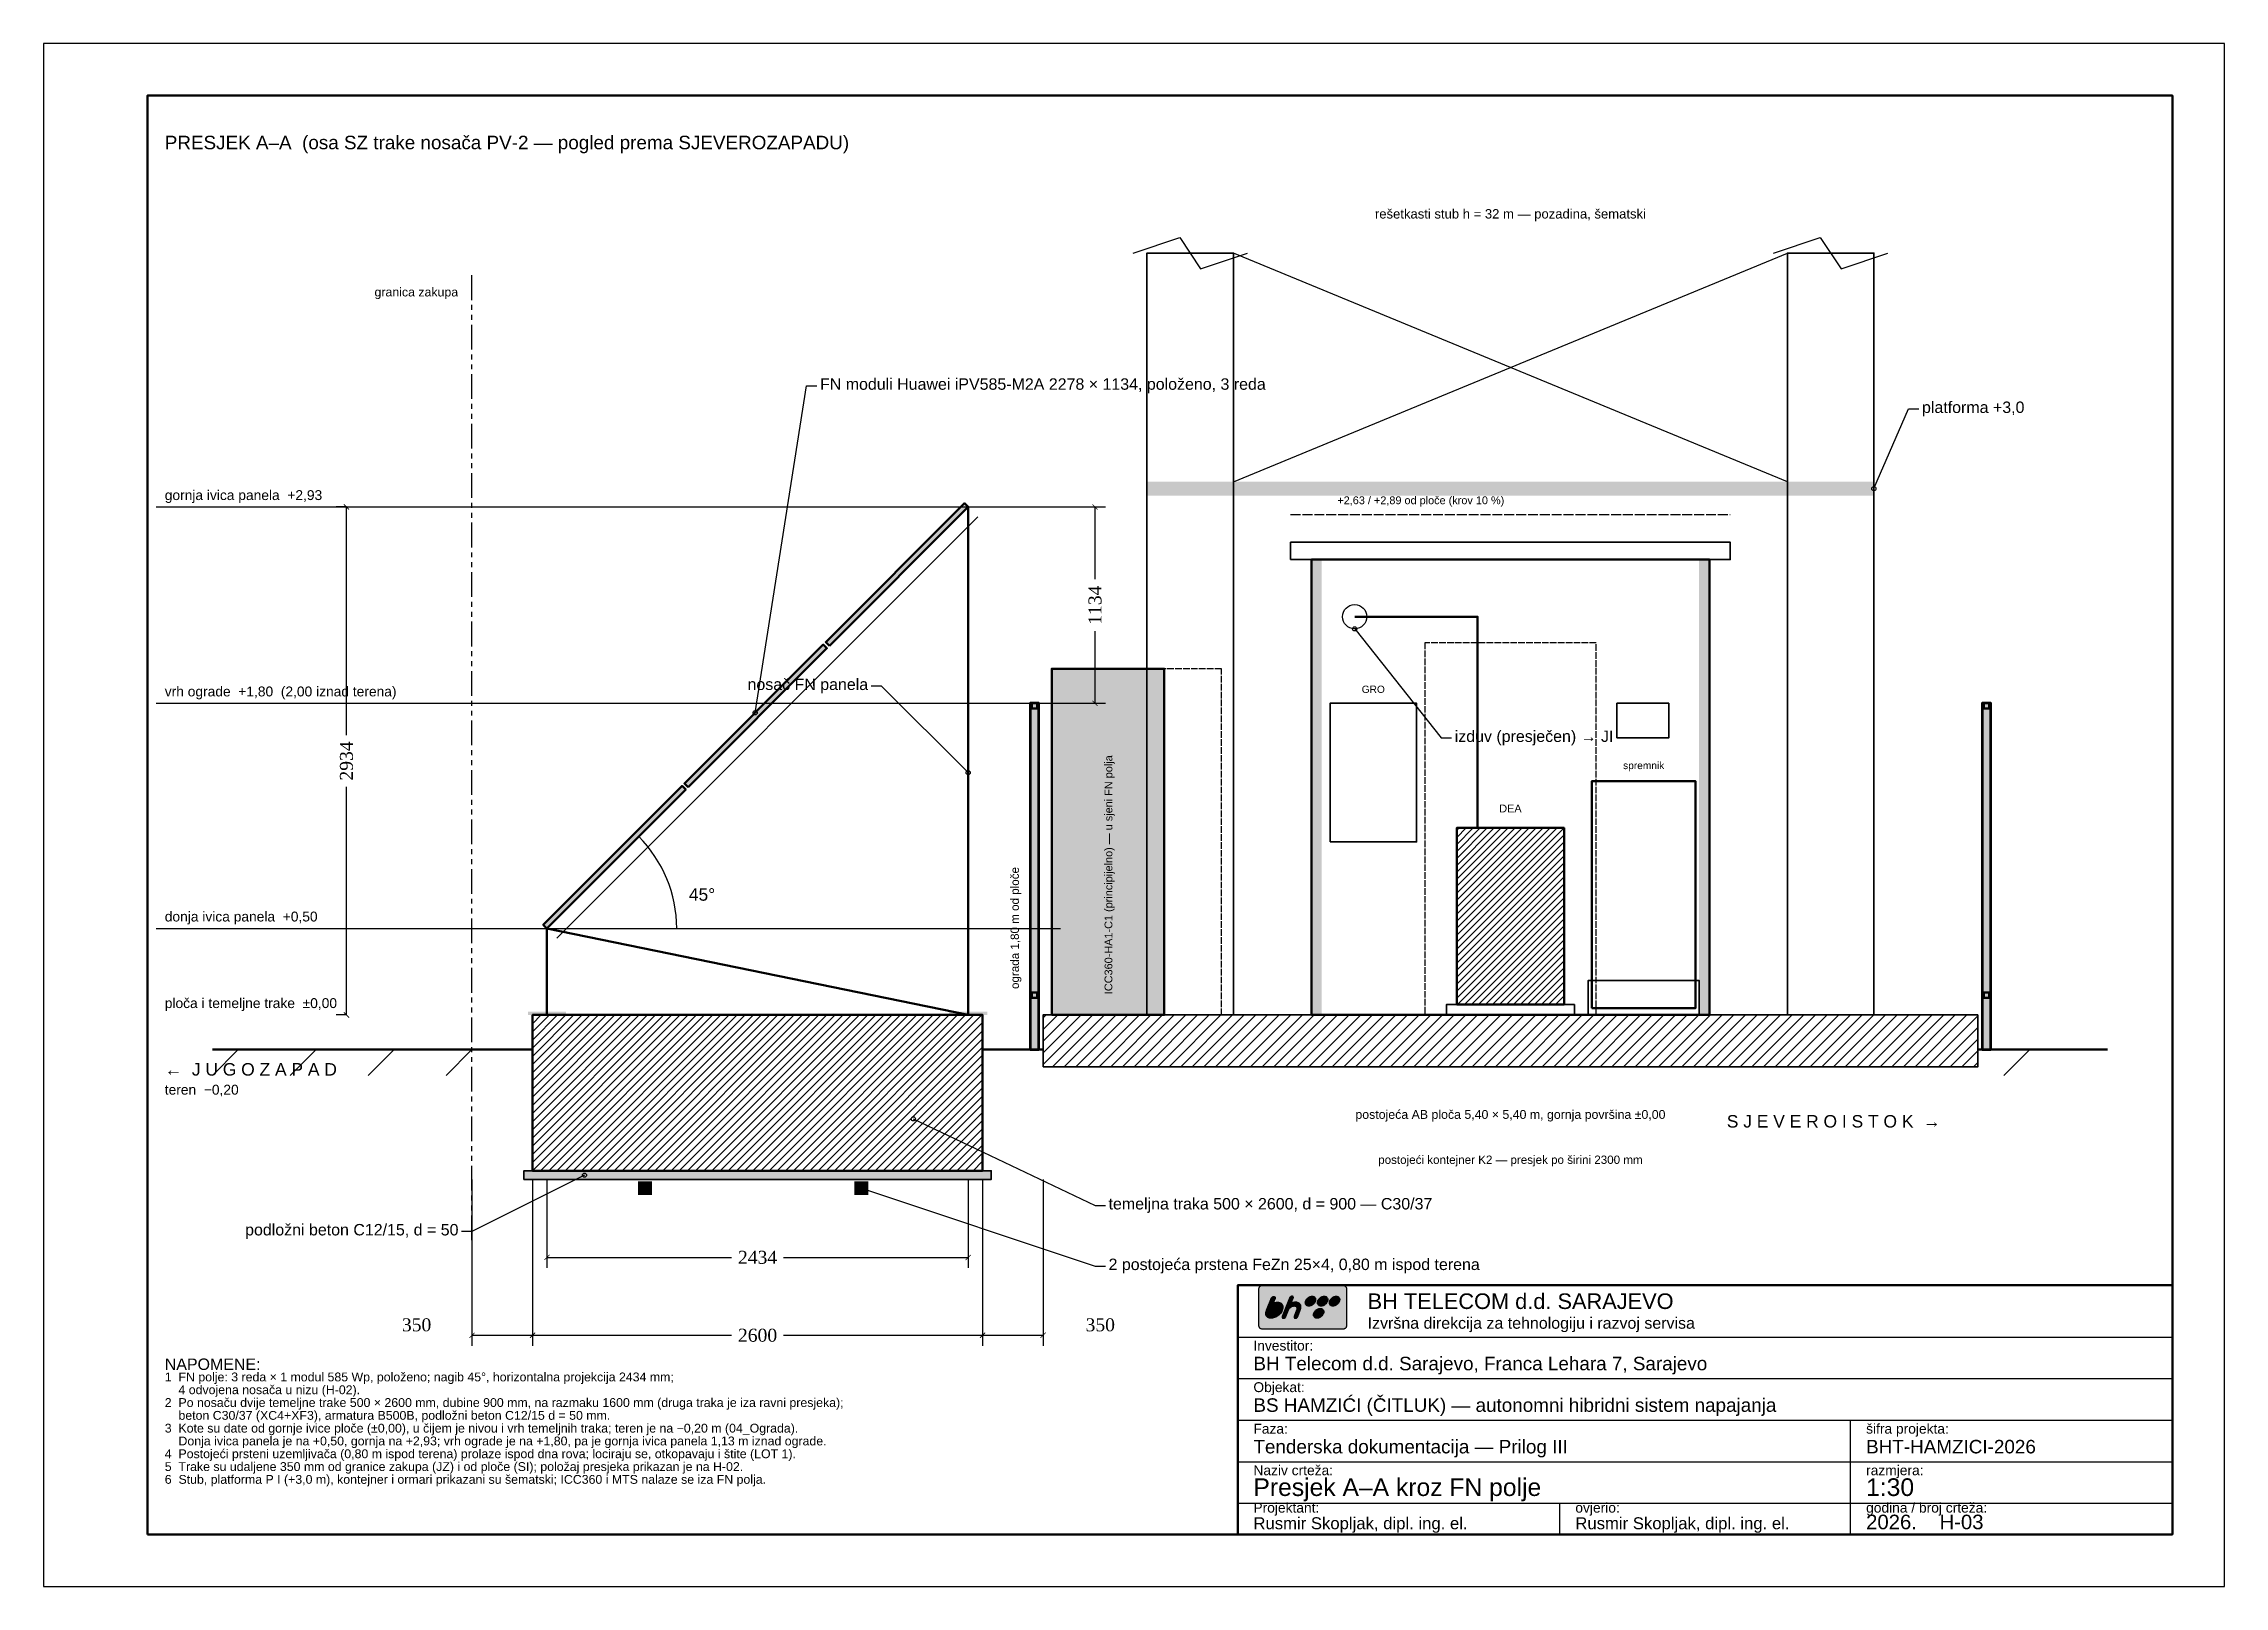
# Model space of a CAD drawing. Header units: millimetres. Extents: x 0 to 12600, y 0 to 8910.
import ezdxf
from ezdxf.enums import TextEntityAlignment as Align

# ---------------------------------------------------------------- set-up
doc = ezdxf.new("R2010")
doc.units = ezdxf.units.MM
doc.linetypes.add('DASHED', pattern=[1.524, 1.27, -0.254])
doc.linetypes.add('PHANTOM', pattern=[6.35, 3.175, -0.635, 0.635, -0.635, 0.635, -0.635])
for name, color, linetype in [('Agregat', 30, 'Continuous'), ('Izvod', 253, 'Continuous'), ('Konstrukcija', 5, 'Continuous'), ('Kota_tekst', 7, 'Continuous'), ('Kote', 7, 'Continuous'), ('Novi1', 30, 'Continuous'), ('Objekat', 6, 'Continuous'), ('Ograda', 8, 'Continuous'), ('Okvir', 3, 'Continuous'), ('Orijentacija', 1, 'Continuous'), ('Panel', 110, 'Continuous'), ('Sakriveno', 15, 'Continuous'), ('Tekst', 253, 'Continuous'), ('Temelj', 32, 'Continuous'), ('Uzemljenje', 2, 'DASHED'), ('Ventilacija', 4, 'Continuous')]:
    doc.layers.add(name, color=color, linetype=linetype)
doc.styles.add('20', font='arial.ttf')
doc.styles.get("Standard").update_dxf_attribs({"font": 'times.ttf'})
doc.dimstyles.new('M 30', dxfattribs={"dimscale": 30, "dimtxt": 2.5, "dimasz": 1, "dimexe": 2, "dimexo": 0, "dimtad": 1, "dimdec": 0, "dimtxsty": 'Standard', "dimblk": 'ARCHTICK', "dimcen": 2.5, "dimazin": 3, "dimtfac": 1, "dimtmove": 0, "dimatfit": 3})

msp = doc.modelspace()

# ---------------------------------------------------------------- texts
at = {"layer": 'Izvod', "color": 7, "style": '20'}
for s, p in [('FN moduli Huawei iPV585-M2A 2278 × 1134, položeno, 3 reda', (4486, 6910.9)), ('platforma +3,0', (10853, 6776.9)), ('izduv (presječen) → JI', (8153, 4876.9)), ('temeljna traka 500 × 2600, d = 900 — C30/37', (6153, 2176.9)), ('2 postojeća prstena FeZn 25×4, 0,80 m ispod terena', (6153, 1826.9))]:
    msp.add_text(s, height=66, dxfattribs=at).set_placement(p)
for s, p in [('nosač FN panela', (4764, 5176.9)), ('podložni beton C12/15, d = 50', (2397, 2026.9))]:
    msp.add_text(s, height=66, dxfattribs=at).set_placement(p, align=Align.RIGHT)
at = {"layer": 'Kota_tekst', "color": 7, "style": '20'}
for s, p in [('gornja ivica panela  +2,93', (700, 6274)), ('vrh ograde  +1,80  (2,00 iznad terena)', (700, 5140)), ('donja ivica panela  +0,50', (700, 3840)), ('ploča i temeljne trake  ±0,00', (700, 3340)), ('teren  −0,20', (700, 2840))]:
    msp.add_text(s, height=57, dxfattribs=at).set_placement(p)
at = {"layer": 'Kota_tekst', "color": 8, "style": '20'}
msp.add_text('+2,63 / +2,89 od ploče (krov 10 %)', height=45, dxfattribs=at).set_placement((7475, 6250))
at = {"layer": 'Kote', "color": 7, "style": '20'}
msp.add_text('45°', height=72, dxfattribs=at).set_placement((3728, 3960))
at = {"layer": 'Okvir', "color": 8, "style": '20'}
for s, height, p in [('Izvršna direkcija za tehnologiju i razvoj servisa', 66, (7650, 1488)), ('Investitor:', 57, (6990, 1362)), ('Objekat:', 57, (6990, 1122)), ('Faza:', 57, (6990, 882)), ('šifra projekta:', 57, (10530, 882)), ('Naziv crteža:', 57, (6990, 642)), ('razmjera:', 57, (10530, 642)), ('Projektant:', 57, (6990, 426)), ('ovjerio:', 57, (8850, 426)), ('godina / broj crteža:', 57, (10530, 426))]:
    msp.add_text(s, height=height, dxfattribs=at).set_placement(p)
at = {"layer": 'Orijentacija', "color": 1, "style": '20'}
for s, p in [('←  J U G O Z A P A D', (700, 2950)), ('S J E V E R O I S T O K  →', (9725, 2650))]:
    msp.add_text(s, height=72, dxfattribs=at).set_placement(p)
at = {"layer": 'Tekst', "color": 7, "style": '20'}
for s, height, p in [('PRESJEK A–A  (osa SZ trake nosača PV-2 — pogled prema SJEVEROZAPADU)', 78, (700, 8300)), ('BH TELECOM d.d. SARAJEVO', 90, (7650, 1602)), ('NAPOMENE:', 66, (700, 1250)), ('BH Telecom d.d. Sarajevo, Franca Lehara 7, Sarajevo', 78, (6990, 1248)), ('1  FN polje: 3 reda × 1 modul 585 Wp, položeno; nagib 45°, horizontalna projekcija 2434 mm;', 51, (700, 1184)), ('    4 odvojena nosača u nizu (H-02).', 51, (700, 1110)), ('2  Po nosaču dvije temeljne trake 500 × 2600 mm, dubine 900 mm, na razmaku 1600 mm (druga traka je iza ravni presjeka);', 51, (700, 1036.1)), ('    beton C30/37 (XC4+XF3), armatura B500B, podložni beton C12/15 d = 50 mm.', 51, (700, 962.1)), ('BS HAMZIĆI (ČITLUK) — autonomni hibridni sistem napajanja', 78, (6990, 1008)), ('3  Kote su date od gornje ivice ploče (±0,00), u čijem je nivou i vrh temeljnih traka; teren je na −0,20 m (04_Ograda).', 51, (700, 888.2)), ('4  Postojeći prsteni uzemljivača (0,80 m ispod terena) prolaze ispod dna rova; lociraju se, otkopavaju i štite (LOT 1).', 51, (700, 740.3)), ('    Donja ivica panela je na +0,50, gornja na +2,93; vrh ograde je na +1,80, pa je gornja ivica panela 1,13 m iznad ograde.', 51, (700, 814.2)), ('Tenderska dokumentacija — Prilog III', 78, (6990, 768)), ('BHT-HAMZICI-2026', 78, (10530, 768)), ('5  Trake su udaljene 350 mm od granice zakupa (JZ) i od ploče (SI); položaj presjeka prikazan je na H-02.', 51, (700, 666.3)), ('6  Stub, platforma P I (+3,0 m), kontejner i ormari prikazani su šematski; ICC360 i MTS nalaze se iza FN polja.', 51, (700, 592.4)), ('Presjek A–A kroz FN polje', 102, (6990, 522)), ('1:30', 102, (10530, 522)), ('Rusmir Skopljak, dipl. ing. el.', 69, (6990, 330)), ('Rusmir Skopljak, dipl. ing. el.', 69, (8850, 330)), ('2026.    H-03', 84, (10530, 330))]:
    msp.add_text(s, height=height, dxfattribs=at).set_placement(p)
at = {"layer": 'Tekst', "color": 8, "style": '20'}
for s, height, p in [('rešetkasti stub h = 32 m — pozadina, šematski', 54, (8475, 7900)), ('GRO', 42, (7682.5, 5160)), ('spremnik', 42, (9245, 4720)), ('postojeća AB ploča 5,40 × 5,40 m, gornja površina ±0,00', 51, (8475, 2700)), ('postojeći kontejner K2 — presjek po širini 2300 mm', 48, (8475, 2440))]:
    msp.add_text(s, height=height, dxfattribs=at).set_placement(p, align=Align.CENTER)
msp.add_text('granica zakupa', height=51, dxfattribs=at).set_placement((2395, 7450), align=Align.RIGHT)
at = {"layer": 'Tekst', "color": 7, "style": '20'}
for s, height, p in [('ICC360-HA1-C1 (principijelno) — u sjeni FN polja', 45, (6175, 3420)), ('ograda 1,80 m od ploče', 48, (5635, 3450))]:
    msp.add_text(s, height=height, rotation=90, dxfattribs=at).set_placement(p)
msp.add_text('DEA', height=45, dxfattribs=at).set_placement((8475, 4470), align=Align.CENTER)

# ---------------------------------------------------------------- blocks, each defined once
blk = doc.blocks.new('_ARCHTICK')
at = {"color": 0, "linetype": 'BYBLOCK', "const_width": 0.15}
blk.add_lwpolyline([(-0.5, -0.5), (0.5, 0.5)], dxfattribs=at)
blk = doc.blocks.new('*D1')
for p, q in [((1750, 6234), (1690, 6234)), ((1750, 4917), (1750, 6234)), ((1750, 3300), (1750, 4617)), ((1750, 3300), (1690, 3300))]:
    blk.add_line(p, q)
at = {"layer": 'Defpoints'}
for p in [(1750, 6234), (1750, 3300), (1750, 3300)]:
    blk.add_point(p, dxfattribs=at)
at = {"layer": 'Kote', "xscale": 30, "yscale": 30}
for p, rotation in [((1750, 6234), 90), ((1750, 3300), 270)]:
    blk.add_blockref('_ARCHTICK', p, dxfattribs=dict(at, rotation=rotation))
at = {"layer": 'Kote', "insert": (1750, 4767), "char_height": 75, "attachment_point": 5, "rotation": 90}
blk.add_mtext('2934', dxfattribs=at)
blk = doc.blocks.new('*D2')
for p, q in [((5342, 6234), (6135, 6234)), ((6075, 5817), (6075, 6234)), ((6075, 5100), (6075, 5517)), ((5725, 5100), (6135, 5100))]:
    blk.add_line(p, q)
at = {"layer": 'Defpoints'}
for p in [(5342, 6234), (5725, 5100), (6075, 5100)]:
    blk.add_point(p, dxfattribs=at)
at = {"layer": 'Kote', "xscale": 30, "yscale": 30}
for p, rotation in [((6075, 6234), 90), ((6075, 5100), 270)]:
    blk.add_blockref('_ARCHTICK', p, dxfattribs=dict(at, rotation=rotation))
at = {"layer": 'Kote', "insert": (6075, 5667), "char_height": 75, "attachment_point": 5, "rotation": 90}
blk.add_mtext('1134', dxfattribs=at)
blk = doc.blocks.new('*D3')
for p, q in [((2908, 2350), (2908, 1840)), ((5342, 2350), (5342, 1840)), ((2908, 1900), (3975, 1900)), ((4275, 1900), (5342, 1900))]:
    blk.add_line(p, q)
at = {"layer": 'Defpoints'}
for p in [(2908, 2350), (5342, 2350), (2908, 1900)]:
    blk.add_point(p, dxfattribs=at)
at = {"layer": 'Kote', "xscale": 30, "yscale": 30, "rotation": 180}
blk.add_blockref('_ARCHTICK', (2908, 1900), dxfattribs=at)
at = {"layer": 'Kote', "xscale": 30, "yscale": 30}
blk.add_blockref('_ARCHTICK', (5342, 1900), dxfattribs=at)
at = {"layer": 'Kote', "insert": (4125, 1900), "char_height": 75, "attachment_point": 5}
blk.add_mtext('2434', dxfattribs=at)
blk = doc.blocks.new('*D5')
for p, q in [((2825, 2350), (2825, 1390)), ((5425, 2350), (5425, 1390)), ((2825, 1450), (3975, 1450)), ((4275, 1450), (5425, 1450))]:
    blk.add_line(p, q)
at = {"layer": 'Defpoints'}
for p in [(2825, 2350), (5425, 2350), (2825, 1450)]:
    blk.add_point(p, dxfattribs=at)
at = {"layer": 'Kote', "xscale": 30, "yscale": 30, "rotation": 180}
blk.add_blockref('_ARCHTICK', (2825, 1450), dxfattribs=at)
at = {"layer": 'Kote', "xscale": 30, "yscale": 30}
blk.add_blockref('_ARCHTICK', (5425, 1450), dxfattribs=at)
at = {"layer": 'Kote', "insert": (4125, 1450), "char_height": 75, "attachment_point": 5}
blk.add_mtext('2600', dxfattribs=at)

# ---------------------------------------------------------------- dimensions: what is measured, and where the dimension line sits
at = {"layer": 'Kote'}
for base, p1, p2, picture, middle in [((1750, 3300), (1750, 3300), (1750, 6234), '*D1', (1750, 4767)), ((6075, 5100), (5725, 5100), (5342, 6234), '*D2', (6075, 5667))]:
    dim = msp.add_linear_dim(base=base, p1=p1, p2=p2, angle=90, dimstyle='M 30', dxfattribs=at)
    dim.commit()
    dim.dimension.update_dxf_attribs({"geometry": picture, "text_midpoint": middle})
for base, p1, p2, location in [((2475, 1450), (2475, 2350), (2825, 2350), (2155, 1510)), ((5425, 1450), (5425, 2350), (5775, 2350), (6105, 1510))]:
    msp.add_linear_dim(base=base, p1=p1, p2=p2, location=location, text='350', dimstyle='M 30', override={"dimtmove": 2}, dxfattribs=at).render()
for base, p1, p2, picture, middle in [((2825, 1450), (2825, 2350), (5425, 2350), '*D5', (4125, 1450)), ((2908, 1900), (2908, 2350), (5342, 2350), '*D3', (4125, 1900))]:
    dim = msp.add_linear_dim(base=base, p1=p1, p2=p2, dimstyle='M 30', dxfattribs=at)
    dim.commit()
    dim.dimension.update_dxf_attribs({"geometry": picture, "text_midpoint": middle})

# ---------------------------------------------------------------- hatches: boundary and pattern name
at = {"layer": 'Agregat'}
h = msp.add_hatch(dxfattribs=at)
h.set_pattern_fill('ANSI31', scale=9)
h.paths.add_polyline_path([(8165, 3360), (8785, 3360), (8785, 4380), (8165, 4380)])
at = {"layer": 'Konstrukcija'}
for points in [[(6375, 6300), (10575, 6300), (10575, 6380), (6375, 6380)], [(2798, 3300), (3018, 3300), (3018, 3320), (2798, 3320)], [(5232, 3300), (5452, 3300), (5452, 3320), (5232, 3320)]]:
    msp.add_hatch(color=5, dxfattribs=at).paths.add_polyline_path(points)
at = {"layer": 'Novi1'}
msp.add_hatch(color=30, dxfattribs=at).paths.add_polyline_path([(5825, 3300), (6475, 3300), (6475, 5300), (5825, 5300)])
at = {"layer": 'Objekat'}
for points in [[(7325, 3300), (7385, 3300), (7385, 5930), (7325, 5930)], [(9565, 3300), (9625, 3300), (9625, 5930), (9565, 5930)]]:
    msp.add_hatch(color=8, dxfattribs=at).paths.add_polyline_path(points)
h = msp.add_hatch(dxfattribs=at)
h.set_pattern_fill('ANSI31', scale=15)
h.paths.add_polyline_path([(5775, 3000), (11175, 3000), (11175, 3300), (5775, 3300)])
at = {"layer": 'Ograda'}
for points in [[(5700, 3100), (5750, 3100), (5750, 5100), (5700, 5100)], [(11200, 3100), (11250, 3100), (11250, 5100), (11200, 5100)]]:
    msp.add_hatch(color=8, dxfattribs=at).paths.add_polyline_path(points)
at = {"layer": 'Okvir'}
for color, points in [(30, [(7038.3, 1488), (7511.7, 1488), (7514.2, 1488.2), (7516.6, 1488.7), (7518.8, 1489.6), (7520.9, 1490.7), (7522.9, 1492.1), (7524.6, 1493.8), (7526.2, 1495.7), (7527.5, 1497.8), (7528.6, 1500.1), (7529.3, 1502.6), (7529.8, 1505.2), (7530, 1507.8), (7530, 1716.2), (7529.8, 1718.9), (7529.3, 1721.4), (7528.6, 1723.9), (7527.5, 1726.2), (7526.2, 1728.3), (7524.6, 1730.2), (7522.9, 1731.9), (7520.9, 1733.3), (7518.8, 1734.5), (7516.6, 1735.3), (7514.2, 1735.8), (7511.7, 1736), (7038.3, 1736), (7035.8, 1735.8), (7033.4, 1735.3), (7031.2, 1734.5), (7029.1, 1733.3), (7027.1, 1731.9), (7025.4, 1730.2), (7023.8, 1728.3), (7022.5, 1726.2), (7021.4, 1723.9), (7020.7, 1721.4), (7020.2, 1718.9), (7020, 1716.2), (7020, 1507.8), (7020.2, 1505.2), (7020.7, 1502.6), (7021.4, 1500.1), (7022.5, 1497.8), (7023.8, 1495.7), (7025.4, 1493.8), (7027.1, 1492.1), (7029.1, 1490.7), (7031.2, 1489.6), (7033.4, 1488.7), (7035.8, 1488.2), (7038.3, 1488)]), (7, [(7156.3, 1594.8), (7153.4, 1588.3), (7149.8, 1582.1), (7145.7, 1576.3), (7141.2, 1570.9), (7136.1, 1566), (7130.7, 1561.7), (7125, 1557.8), (7118.9, 1554.6), (7112.6, 1552), (7106.1, 1550.1), (7099.4, 1549), (7092.7, 1548.6), (7089.2, 1548.6), (7086, 1548.9), (7083, 1549.4), (7080.2, 1550), (7077.6, 1550.9), (7075.2, 1551.9), (7072.9, 1553.1), (7070.9, 1554.4), (7069, 1556), (7067.3, 1557.7), (7065.9, 1559.6), (7064.5, 1561.6), (7063.2, 1564.5), (7062.3, 1567.5), (7061.7, 1570.4), (7061.5, 1573.5), (7061.6, 1576.5), (7061.9, 1579.6), (7062.4, 1582.8), (7063.2, 1586.1), (7064.2, 1589.4), (7065.3, 1592.7), (7066.5, 1596.2), (7067.9, 1599.7), (7067.9, 1599.7), (7067.9, 1599.7), (7067.9, 1599.7), (7067.9, 1599.8), (7067.9, 1599.8), (7067.9, 1599.8), (7067.9, 1599.9), (7067.9, 1599.9), (7067.9, 1600), (7068, 1600), (7068, 1600.1), (7068.1, 1600.1), (7069.6, 1604.2), (7090.5, 1656.7), (7092.9, 1663.2), (7093.3, 1664), (7093.7, 1664.9), (7094.1, 1665.6), (7094.6, 1666.4), (7095.1, 1667.1), (7095.7, 1667.8), (7096.3, 1668.4), (7096.9, 1669.1), (7097.5, 1669.7), (7098.2, 1670.3), (7098.9, 1670.8), (7099.7, 1671.4), (7100.3, 1671.8), (7101, 1672.2), (7101.7, 1672.5), (7102.3, 1672.9), (7103, 1673.2), (7103.7, 1673.4), (7104.5, 1673.6), (7105.2, 1673.8), (7105.9, 1673.9), (7106.6, 1674), (7107.4, 1674.1), (7108.1, 1674.1), (7108.8, 1674.1), (7109.5, 1674), (7110.2, 1673.9), (7110.8, 1673.8), (7111.4, 1673.6), (7112, 1673.4), (7112.5, 1673.1), (7113, 1672.8), (7113.4, 1672.5), (7113.9, 1672.1), (7114.2, 1671.7), (7114.5, 1671.2), (7114.8, 1670.7), (7115.1, 1670.2), (7115.3, 1669.6), (7115.5, 1669), (7115.5, 1668.4), (7115.6, 1667.8), (7115.6, 1667.1), (7115.5, 1666.4), (7115.4, 1665.6), (7115.2, 1664.9), (7115, 1664), (7114.7, 1663.2), (7112.2, 1656.9), (7112.2, 1656.9), (7112.2, 1656.9), (7112.2, 1656.9), (7112.2, 1656.9), (7112.2, 1656.9), (7112.2, 1656.9), (7112.2, 1656.9), (7112.2, 1656.9), (7112.2, 1656.8), (7112.2, 1656.8), (7112.2, 1656.8), (7112.2, 1656.7), (7103.2, 1634.5), (7105.3, 1635.5), (7107.4, 1636.4), (7109.6, 1637.2), (7111.7, 1638), (7113.9, 1638.7), (7116.1, 1639.3), (7118.3, 1639.9), (7120.5, 1640.3), (7122.7, 1640.7), (7124.9, 1640.9), (7127.1, 1641.1), (7129.4, 1641.1), (7135.6, 1640.7), (7141.2, 1639.5), (7146.2, 1637.5), (7150.4, 1634.9), (7153.9, 1631.6), (7156.6, 1627.7), (7158.6, 1623.3), (7159.8, 1618.4), (7160.2, 1613), (7159.8, 1607.3), (7158.5, 1601.2), (7156.3, 1594.8)]), (7, [(7233.7, 1641.1), (7231.5, 1641.1), (7229.3, 1640.9), (7227.1, 1640.7), (7224.9, 1640.3), (7222.7, 1639.9), (7220.5, 1639.3), (7218.4, 1638.7), (7216.3, 1638), (7214.1, 1637.2), (7212, 1636.4), (7209.9, 1635.5), (7207.9, 1634.5), (7210.2, 1640.7), (7219.8, 1664.5), (7220.1, 1665.4), (7220.4, 1666.2), (7220.6, 1666.9), (7220.7, 1667.7), (7220.8, 1668.4), (7220.8, 1669.1), (7220.7, 1669.7), (7220.6, 1670.3), (7220.5, 1670.9), (7220.2, 1671.5), (7220, 1672), (7219.6, 1672.6), (7219.3, 1673), (7218.9, 1673.4), (7218.5, 1673.8), (7218.1, 1674.2), (7217.6, 1674.5), (7217, 1674.7), (7216.5, 1675), (7215.9, 1675.2), (7215.2, 1675.3), (7214.6, 1675.4), (7213.9, 1675.5), (7213.2, 1675.5), (7212.4, 1675.5), (7211.7, 1675.4), (7211, 1675.3), (7210.3, 1675.2), (7209.6, 1675), (7208.9, 1674.8), (7208.2, 1674.5), (7207.5, 1674.2), (7206.8, 1673.9), (7206.1, 1673.6), (7205.4, 1673.2), (7204.8, 1672.7), (7204, 1672.2), (7203.3, 1671.6), (7202.6, 1671), (7201.9, 1670.4), (7201.3, 1669.8), (7200.8, 1669.1), (7200.2, 1668.4), (7199.7, 1667.7), (7199.3, 1666.9), (7198.9, 1666.2), (7198.5, 1665.4), (7198.1, 1664.5), (7156.5, 1559.3), (7156.2, 1558.5), (7156, 1557.7), (7155.8, 1556.9), (7155.7, 1556.2), (7155.6, 1555.5), (7155.6, 1554.8), (7155.6, 1554.1), (7155.8, 1553.5), (7155.9, 1552.9), (7156.1, 1552.3), (7156.4, 1551.8), (7156.7, 1551.3), (7157.1, 1550.9), (7157.5, 1550.5), (7157.9, 1550.1), (7158.3, 1549.8), (7158.8, 1549.5), (7159.4, 1549.3), (7159.9, 1549), (7160.5, 1548.9), (7161.1, 1548.7), (7161.8, 1548.6), (7162.4, 1548.6), (7163.2, 1548.6), (7163.9, 1548.6), (7164.6, 1548.6), (7165.3, 1548.7), (7166, 1548.9), (7166.7, 1549), (7167.5, 1549.3), (7168.2, 1549.5), (7168.9, 1549.8), (7169.6, 1550.1), (7170.4, 1550.5), (7171.1, 1550.9), (7171.8, 1551.3), (7172.5, 1551.8), (7173.2, 1552.3), (7173.8, 1552.9), (7174.4, 1553.5), (7175, 1554.1), (7175.6, 1554.8), (7176.1, 1555.5), (7176.6, 1556.2), (7177, 1556.9), (7177.4, 1557.7), (7177.8, 1558.5), (7178.2, 1559.3), (7193.4, 1598), (7195.1, 1601), (7197, 1603.8), (7199.1, 1606.5), (7201.5, 1609), (7204, 1611.3), (7206.7, 1613.3), (7209.5, 1615.1), (7212.5, 1616.6), (7215.5, 1617.8), (7218.7, 1618.7), (7221.8, 1619.2), (7225.1, 1619.4), (7228.5, 1619.2), (7231.5, 1618.6), (7234.1, 1617.6), (7236.3, 1616.2), (7238.2, 1614.5), (7239.6, 1612.4), (7240.6, 1610.1), (7241.1, 1607.5), (7241.3, 1604.6), (7241, 1601.5), (7240.3, 1598.3), (7239.1, 1594.8), (7239.1, 1594.8), (7225.5, 1559.5), (7225.1, 1558.6), (7224.9, 1557.8), (7224.7, 1557), (7224.6, 1556.2), (7224.5, 1555.5), (7224.5, 1554.8), (7224.6, 1554.2), (7224.7, 1553.6), (7224.8, 1553), (7225.1, 1552.4), (7225.3, 1551.9), (7225.6, 1551.5), (7226, 1551), (7226.4, 1550.6), (7226.8, 1550.2), (7227.3, 1549.9), (7227.8, 1549.5), (7228.3, 1549.3), (7228.8, 1549.1), (7229.4, 1548.9), (7230, 1548.7), (7230.7, 1548.6), (7231.4, 1548.6), (7232.1, 1548.6), (7232.8, 1548.6), (7233.6, 1548.6), (7234.3, 1548.7), (7235, 1548.9), (7235.8, 1549.1), (7236.5, 1549.3), (7237.2, 1549.5), (7238, 1549.9), (7238.7, 1550.2), (7239.4, 1550.6), (7240.1, 1551), (7240.9, 1551.5), (7241.6, 1551.9), (7242.3, 1552.4), (7242.9, 1553), (7243.5, 1553.6), (7244.1, 1554.2), (7244.7, 1554.8), (7245.2, 1555.5), (7245.6, 1556.2), (7246.1, 1557), (7246.5, 1557.8), (7246.8, 1558.6), (7247.1, 1559.5), (7260.8, 1594.8), (7260.8, 1594.8), (7262.9, 1601.2), (7264.2, 1607.3), (7264.6, 1613), (7264.2, 1618.4), (7263, 1623.3), (7261, 1627.7), (7258.2, 1631.6), (7254.8, 1634.9), (7250.5, 1637.5), (7245.6, 1639.5), (7240, 1640.7), (7233.7, 1641.1)]), (7, [(7329.1, 1675.5), (7332.9, 1675.2), (7336.3, 1674.5), (7339.4, 1673.2), (7342.1, 1671.6), (7344.5, 1669.5), (7346.4, 1667.1), (7347.9, 1664.3), (7348.9, 1661.3), (7349.5, 1658), (7349.5, 1654.5), (7349.1, 1650.8), (7348.1, 1647), (7346.6, 1643.1), (7344.6, 1639.4), (7342.3, 1636), (7339.5, 1632.7), (7336.5, 1629.7), (7333.2, 1627), (7329.7, 1624.6), (7326, 1622.5), (7322.2, 1620.9), (7318.3, 1619.7), (7314.3, 1618.9), (7310.4, 1618.7), (7306.6, 1618.9), (7303.2, 1619.7), (7300.1, 1620.9), (7297.4, 1622.5), (7295, 1624.6), (7293.1, 1627), (7291.6, 1629.7), (7290.6, 1632.7), (7290, 1636), (7289.9, 1639.4), (7290.4, 1643.1), (7291.5, 1647), (7293, 1650.8), (7294.9, 1654.5), (7297.3, 1658), (7300, 1661.3), (7303, 1664.3), (7306.3, 1667.1), (7309.9, 1669.5), (7313.6, 1671.6), (7317.4, 1673.2), (7321.3, 1674.5), (7325.2, 1675.2), (7329.1, 1675.5)]), (7, [(7399.1, 1675.5), (7402.9, 1675.2), (7406.3, 1674.5), (7409.4, 1673.2), (7412.2, 1671.6), (7414.5, 1669.5), (7416.5, 1667.1), (7418, 1664.3), (7419, 1661.3), (7419.6, 1658), (7419.6, 1654.5), (7419.2, 1650.8), (7418.2, 1647), (7416.7, 1643.1), (7414.7, 1639.4), (7412.4, 1636), (7409.6, 1632.7), (7406.6, 1629.7), (7403.3, 1627), (7399.8, 1624.6), (7396.1, 1622.5), (7392.3, 1620.9), (7388.4, 1619.7), (7384.4, 1618.9), (7380.5, 1618.7), (7376.7, 1618.9), (7373.3, 1619.7), (7370.2, 1620.9), (7367.5, 1622.5), (7365.1, 1624.6), (7363.2, 1627), (7361.7, 1629.7), (7360.6, 1632.7), (7360, 1636), (7359.9, 1639.4), (7360.4, 1643.1), (7361.4, 1647), (7362.9, 1650.8), (7364.9, 1654.5), (7367.3, 1658), (7370, 1661.3), (7373, 1664.3), (7376.3, 1667.1), (7379.8, 1669.5), (7383.5, 1671.6), (7387.3, 1673.2), (7391.2, 1674.5), (7395.1, 1675.2), (7399.1, 1675.5)]), (7, [(7468.2, 1675.5), (7471.9, 1675.2), (7475.4, 1674.5), (7478.4, 1673.2), (7481.2, 1671.6), (7483.5, 1669.5), (7485.4, 1667.1), (7486.9, 1664.3), (7487.9, 1661.3), (7488.5, 1658), (7488.6, 1654.5), (7488.1, 1650.8), (7487.1, 1647), (7485.6, 1643.1), (7483.7, 1639.4), (7481.3, 1636), (7478.6, 1632.7), (7475.5, 1629.7), (7472.2, 1627), (7468.7, 1624.6), (7465, 1622.5), (7461.2, 1620.9), (7457.3, 1619.7), (7453.4, 1618.9), (7449.4, 1618.7), (7445.7, 1618.9), (7442.2, 1619.7), (7439.1, 1620.9), (7436.4, 1622.5), (7434.1, 1624.6), (7432.1, 1627), (7430.6, 1629.7), (7429.6, 1632.7), (7429, 1636), (7429, 1639.4), (7429.5, 1643.1), (7430.5, 1647), (7432, 1650.8), (7434, 1654.5), (7436.3, 1658), (7439.1, 1661.3), (7442.1, 1664.3), (7445.4, 1667.1), (7448.9, 1669.5), (7452.6, 1671.6), (7456.4, 1673.2), (7460.3, 1674.5), (7464.3, 1675.2), (7468.2, 1675.5)]), (7, [(7134.6, 1594.8), (7135.8, 1598.3), (7136.6, 1601.5), (7136.9, 1604.6), (7136.7, 1607.5), (7136.2, 1610.1), (7135.2, 1612.4), (7133.8, 1614.5), (7132, 1616.2), (7129.8, 1617.6), (7127.2, 1618.6), (7124.2, 1619.2), (7120.8, 1619.4), (7117.2, 1619.2), (7113.8, 1618.6), (7110.4, 1617.5), (7107.1, 1616.1), (7103.9, 1614.3), (7100.9, 1612.3), (7098.1, 1609.9), (7095.5, 1607.3), (7093.1, 1604.4), (7091, 1601.4), (7089.1, 1598.2), (7087.6, 1594.8), (7086.2, 1590.8), (7085.5, 1587.1), (7085.3, 1583.8), (7085.6, 1580.9), (7086.4, 1578.3), (7087.6, 1576.1), (7089.2, 1574.2), (7091.1, 1572.7), (7093.3, 1571.6), (7095.8, 1570.8), (7098.5, 1570.3), (7101.5, 1570.2), (7104.4, 1570.4), (7107.5, 1570.9), (7110.7, 1571.8), (7113.9, 1573), (7117, 1574.6), (7120.1, 1576.5), (7123.1, 1578.8), (7125.9, 1581.3), (7128.5, 1584.2), (7130.8, 1587.4), (7132.9, 1591), (7134.6, 1594.8)]), (7, [(7376, 1605.2), (7379.8, 1604.9), (7383.2, 1604.2), (7386.3, 1603), (7389, 1601.3), (7391.4, 1599.3), (7393.3, 1596.9), (7394.9, 1594.2), (7395.9, 1591.1), (7396.5, 1587.9), (7396.6, 1584.4), (7396.1, 1580.7), (7395.2, 1576.9), (7393.6, 1573), (7391.7, 1569.3), (7389.3, 1565.9), (7386.6, 1562.6), (7383.6, 1559.6), (7380.3, 1556.9), (7376.7, 1554.5), (7373, 1552.4), (7369.2, 1550.8), (7365.3, 1549.6), (7361.4, 1548.8), (7357.5, 1548.6), (7353.7, 1548.8), (7350.3, 1549.6), (7347.2, 1550.8), (7344.4, 1552.4), (7342.1, 1554.5), (7340.1, 1556.9), (7338.6, 1559.6), (7337.6, 1562.6), (7337, 1565.9), (7336.9, 1569.3), (7337.3, 1573), (7338.3, 1576.9), (7339.8, 1580.7), (7341.8, 1584.4), (7344.2, 1587.9), (7346.9, 1591.1), (7349.9, 1594.2), (7353.2, 1596.9), (7356.7, 1599.3), (7360.4, 1601.3), (7364.2, 1603), (7368.1, 1604.2), (7372.1, 1604.9), (7376, 1605.2)])]:
    msp.add_hatch(color=color, dxfattribs=at).paths.add_polyline_path(points)
at = {"layer": 'Panel'}
for points in [[(4540, 5432), (5341.9, 6233.9), (5320.6, 6255.1), (4518.8, 5453.2)], [(3724, 4616), (4525.9, 5417.9), (4504.6, 5439.1), (3702.8, 4637.2)], [(2908, 3800), (3709.9, 4601.9), (3688.6, 4623.1), (2886.8, 3821.2)]]:
    msp.add_hatch(color=5, dxfattribs=at).paths.add_polyline_path(points)
at = {"layer": 'Temelj'}
h = msp.add_hatch(dxfattribs=at)
h.set_pattern_fill('ANSI31', scale=10.5)
h.paths.add_polyline_path([(2825, 2400), (5425, 2400), (5425, 3300), (2825, 3300)])
msp.add_hatch(color=254, dxfattribs=at).paths.add_polyline_path([(2775, 2350), (5475, 2350), (5475, 2400), (2775, 2400)])
at = {"layer": 'Uzemljenje'}
for points in [[(3435, 2260), (3515, 2260), (3515, 2340), (3435, 2340)], [(4685, 2260), (4765, 2260), (4765, 2340), (4685, 2340)]]:
    msp.add_hatch(color=2, dxfattribs=at).paths.add_polyline_path(points)

# ---------------------------------------------------------------- linework, layer by layer
at = {"layer": 'Agregat', "color": 30, "lineweight": 50}
for points in [[(8945, 3340), (9545, 3340), (9545, 4650), (8945, 4650)], [(8165, 3360), (8785, 3360), (8785, 4380), (8165, 4380)]]:
    msp.add_lwpolyline(points, close=True, dxfattribs=at)
at = {"layer": 'Agregat', "color": 1, "lineweight": 35}
msp.add_lwpolyline([(8925, 3300), (9565, 3300), (9565, 3500), (8925, 3500)], close=True, dxfattribs=at)
at = {"layer": 'Izvod', "color": 8}
for points in [[(4110.8, 5045.2), (4408, 6934), (4468, 6934)], [(10575, 6340), (10775, 6800), (10835, 6800)], [(7575, 5530), (8075, 4900), (8135, 4900)], [(5342, 4700), (4842, 5200), (4782, 5200)], [(5025, 2700), (6075, 2200), (6135, 2200)], [(3125, 2375), (2475, 2050), (2415, 2050)], [(4725, 2300), (6075, 1850), (6135, 1850)]]:
    msp.add_lwpolyline(points, dxfattribs=at)
for centre in [(10575, 6340), (7575, 5530), (4110.8, 5045.2), (5342, 4700), (5025, 2700), (3125, 2375), (4725, 2300)]:
    msp.add_circle(centre, 12, dxfattribs=at)
at = {"layer": 'Konstrukcija', "color": 5}
for p, q in [((6875, 6380), (10075, 7700)), ((10075, 6380), (6875, 7700))]:
    msp.add_line(p, q, dxfattribs=at)
at = {"layer": 'Konstrukcija', "color": 5, "lineweight": 50}
for p, q in [((5342, 6234), (5342, 3300)), ((2908, 3800), (2908, 3300)), ((2908, 3800), (5342, 3300))]:
    msp.add_line(p, q, dxfattribs=at)
at = {"layer": 'Konstrukcija', "color": 5}
for points in [[(6295, 7700), (6565, 7790), (6685, 7610), (6955, 7700)], [(9995, 7700), (10265, 7790), (10385, 7610), (10655, 7700)]]:
    msp.add_lwpolyline(points, dxfattribs=at)
at = {"layer": 'Konstrukcija', "color": 5, "lineweight": 35}
for points in [[(6375, 3300), (6875, 3300), (6875, 7700), (6375, 7700)], [(10075, 3300), (10575, 3300), (10575, 7700), (10075, 7700)], [(8105, 3300), (8845, 3300), (8845, 3360), (8105, 3360)]]:
    msp.add_lwpolyline(points, close=True, dxfattribs=at)
at = {"layer": 'Kote', "color": 8}
msp.add_line((2908, 3800), (3908, 3800), dxfattribs=at)
msp.add_arc((2908, 3800), 750, 0, 45, dxfattribs=at)
at = {"layer": 'Novi1', "color": 30, "lineweight": 50}
msp.add_lwpolyline([(5825, 3300), (6475, 3300), (6475, 5300), (5825, 5300)], close=True, dxfattribs=at)
at = {"layer": 'Novi1', "color": 30, "linetype": 'DASHED', "ltscale": 30}
msp.add_lwpolyline([(6475, 3300), (6805, 3300), (6805, 5300), (6475, 5300)], close=True, dxfattribs=at)
at = {"layer": 'Novi1', "color": 30, "lineweight": 35}
for points in [[(7432.5, 4300), (7932.5, 4300), (7932.5, 5100), (7432.5, 5100)], [(9090, 4900), (9390, 4900), (9390, 5100), (9090, 5100)]]:
    msp.add_lwpolyline(points, close=True, dxfattribs=at)
at = {"layer": 'Objekat', "color": 6, "linetype": 'DASHED', "ltscale": 45}
msp.add_line((7205, 6190), (9745, 6190), dxfattribs=at)
at = {"layer": 'Objekat', "color": 8, "lineweight": 50}
for p, q in [((975, 3100), (2825, 3100)), ((5425, 3100), (5775, 3100)), ((11175, 3100), (11925, 3100))]:
    msp.add_line(p, q, dxfattribs=at)
at = {"layer": 'Objekat', "color": 8}
for p, q in [((1125, 3100), (975, 2950)), ((1575, 3100), (1425, 2950)), ((2025, 3100), (1875, 2950)), ((2475, 3100), (2325, 2950)), ((11475, 3100), (11325, 2950))]:
    msp.add_line(p, q, dxfattribs=at)
at = {"layer": 'Objekat', "color": 6, "lineweight": 35}
msp.add_lwpolyline([(7205, 5930), (9745, 5930), (9745, 6030), (7205, 6030)], close=True, dxfattribs=at)
at = {"layer": 'Objekat', "color": 6, "lineweight": 50}
msp.add_lwpolyline([(7325, 3300), (9625, 3300), (9625, 5930), (7325, 5930)], close=True, dxfattribs=at)
at = {"layer": 'Objekat', "color": 8, "linetype": 'DASHED', "ltscale": 30}
msp.add_lwpolyline([(7980, 3300), (8970, 3300), (8970, 5450), (7980, 5450)], close=True, dxfattribs=at)
at = {"layer": 'Objekat', "color": 254, "lineweight": 35}
msp.add_lwpolyline([(5775, 3000), (11175, 3000), (11175, 3300), (5775, 3300)], close=True, dxfattribs=at)
at = {"layer": 'Ograda', "color": 8, "lineweight": 70}
for points in [[(5700, 3100), (5750, 3100), (5750, 5100), (5700, 5100)], [(11200, 3100), (11250, 3100), (11250, 5100), (11200, 5100)]]:
    msp.add_lwpolyline(points, close=True, dxfattribs=at)
at = {"layer": 'Ograda', "color": 8, "lineweight": 50}
for points in [[(5710, 5070), (5740, 5070), (5740, 5100), (5710, 5100)], [(11210, 5070), (11240, 5070), (11240, 5100), (11210, 5100)], [(5710, 3400), (5740, 3400), (5740, 3430), (5710, 3430)], [(11210, 3400), (11240, 3400), (11240, 3430), (11210, 3430)]]:
    msp.add_lwpolyline(points, close=True, dxfattribs=at)
at = {"layer": 'Okvir'}
for p, q in [((6900, 1440), (12300, 1440)), ((6900, 1200), (12300, 1200)), ((6900, 960), (12300, 960)), ((10440, 480), (10440, 960)), ((6900, 720), (12300, 720)), ((6900, 480), (12300, 480)), ((8760, 300), (8760, 480)), ((10440, 300), (10440, 480))]:
    msp.add_line(p, q, dxfattribs=at)
at = {"layer": 'Okvir', "color": 8}
msp.add_lwpolyline([(0, 0), (12600, 0), (12600, 8910), (0, 8910)], close=True, dxfattribs=at)
at = {"layer": 'Okvir', "lineweight": 50}
for points in [[(600, 300), (12300, 300), (12300, 8610), (600, 8610)], [(6900, 300), (12300, 300), (12300, 1740), (6900, 1740)]]:
    msp.add_lwpolyline(points, close=True, dxfattribs=at)
at = {"layer": 'Okvir', "color": 30}
msp.add_lwpolyline([(7038.3, 1488), (7511.7, 1488), (7514.2, 1488.2), (7516.6, 1488.7), (7518.8, 1489.6), (7520.9, 1490.7), (7522.9, 1492.1), (7524.6, 1493.8), (7526.2, 1495.7), (7527.5, 1497.8), (7528.6, 1500.1), (7529.3, 1502.6), (7529.8, 1505.2), (7530, 1507.8), (7530, 1716.2), (7529.8, 1718.9), (7529.3, 1721.4), (7528.6, 1723.9), (7527.5, 1726.2), (7526.2, 1728.3), (7524.6, 1730.2), (7522.9, 1731.9), (7520.9, 1733.3), (7518.8, 1734.5), (7516.6, 1735.3), (7514.2, 1735.8), (7511.7, 1736), (7038.3, 1736), (7035.8, 1735.8), (7033.4, 1735.3), (7031.2, 1734.5), (7029.1, 1733.3), (7027.1, 1731.9), (7025.4, 1730.2), (7023.8, 1728.3), (7022.5, 1726.2), (7021.4, 1723.9), (7020.7, 1721.4), (7020.2, 1718.9), (7020, 1716.2), (7020, 1507.8), (7020.2, 1505.2), (7020.7, 1502.6), (7021.4, 1500.1), (7022.5, 1497.8), (7023.8, 1495.7), (7025.4, 1493.8), (7027.1, 1492.1), (7029.1, 1490.7), (7031.2, 1489.6), (7033.4, 1488.7), (7035.8, 1488.2), (7038.3, 1488)], close=True, dxfattribs=at)
at = {"layer": 'Okvir', "color": 7}
for points in [[(7156.3, 1594.8), (7153.4, 1588.3), (7149.8, 1582.1), (7145.7, 1576.3), (7141.2, 1570.9), (7136.1, 1566), (7130.7, 1561.7), (7125, 1557.8), (7118.9, 1554.6), (7112.6, 1552), (7106.1, 1550.1), (7099.4, 1549), (7092.7, 1548.6), (7089.2, 1548.6), (7086, 1548.9), (7083, 1549.4), (7080.2, 1550), (7077.6, 1550.9), (7075.2, 1551.9), (7072.9, 1553.1), (7070.9, 1554.4), (7069, 1556), (7067.3, 1557.7), (7065.9, 1559.6), (7064.5, 1561.6), (7063.2, 1564.5), (7062.3, 1567.5), (7061.7, 1570.4), (7061.5, 1573.5), (7061.6, 1576.5), (7061.9, 1579.6), (7062.4, 1582.8), (7063.2, 1586.1), (7064.2, 1589.4), (7065.3, 1592.7), (7066.5, 1596.2), (7067.9, 1599.7), (7067.9, 1599.7), (7067.9, 1599.7), (7067.9, 1599.7), (7067.9, 1599.8), (7067.9, 1599.8), (7067.9, 1599.8), (7067.9, 1599.9), (7067.9, 1599.9), (7067.9, 1600), (7068, 1600), (7068, 1600.1), (7068.1, 1600.1), (7069.6, 1604.2), (7090.5, 1656.7), (7092.9, 1663.2), (7093.3, 1664), (7093.7, 1664.9), (7094.1, 1665.6), (7094.6, 1666.4), (7095.1, 1667.1), (7095.7, 1667.8), (7096.3, 1668.4), (7096.9, 1669.1), (7097.5, 1669.7), (7098.2, 1670.3), (7098.9, 1670.8), (7099.7, 1671.4), (7100.3, 1671.8), (7101, 1672.2), (7101.7, 1672.5), (7102.3, 1672.9), (7103, 1673.2), (7103.7, 1673.4), (7104.5, 1673.6), (7105.2, 1673.8), (7105.9, 1673.9), (7106.6, 1674), (7107.4, 1674.1), (7108.1, 1674.1), (7108.8, 1674.1), (7109.5, 1674), (7110.2, 1673.9), (7110.8, 1673.8), (7111.4, 1673.6), (7112, 1673.4), (7112.5, 1673.1), (7113, 1672.8), (7113.4, 1672.5), (7113.9, 1672.1), (7114.2, 1671.7), (7114.5, 1671.2), (7114.8, 1670.7), (7115.1, 1670.2), (7115.3, 1669.6), (7115.5, 1669), (7115.5, 1668.4), (7115.6, 1667.8), (7115.6, 1667.1), (7115.5, 1666.4), (7115.4, 1665.6), (7115.2, 1664.9), (7115, 1664), (7114.7, 1663.2), (7112.2, 1656.9), (7112.2, 1656.9), (7112.2, 1656.9), (7112.2, 1656.9), (7112.2, 1656.9), (7112.2, 1656.9), (7112.2, 1656.9), (7112.2, 1656.9), (7112.2, 1656.9), (7112.2, 1656.8), (7112.2, 1656.8), (7112.2, 1656.8), (7112.2, 1656.7), (7103.2, 1634.5), (7105.3, 1635.5), (7107.4, 1636.4), (7109.6, 1637.2), (7111.7, 1638), (7113.9, 1638.7), (7116.1, 1639.3), (7118.3, 1639.9), (7120.5, 1640.3), (7122.7, 1640.7), (7124.9, 1640.9), (7127.1, 1641.1), (7129.4, 1641.1), (7135.6, 1640.7), (7141.2, 1639.5), (7146.2, 1637.5), (7150.4, 1634.9), (7153.9, 1631.6), (7156.6, 1627.7), (7158.6, 1623.3), (7159.8, 1618.4), (7160.2, 1613), (7159.8, 1607.3), (7158.5, 1601.2), (7156.3, 1594.8)], [(7233.7, 1641.1), (7231.5, 1641.1), (7229.3, 1640.9), (7227.1, 1640.7), (7224.9, 1640.3), (7222.7, 1639.9), (7220.5, 1639.3), (7218.4, 1638.7), (7216.3, 1638), (7214.1, 1637.2), (7212, 1636.4), (7209.9, 1635.5), (7207.9, 1634.5), (7210.2, 1640.7), (7219.8, 1664.5), (7220.1, 1665.4), (7220.4, 1666.2), (7220.6, 1666.9), (7220.7, 1667.7), (7220.8, 1668.4), (7220.8, 1669.1), (7220.7, 1669.7), (7220.6, 1670.3), (7220.5, 1670.9), (7220.2, 1671.5), (7220, 1672), (7219.6, 1672.6), (7219.3, 1673), (7218.9, 1673.4), (7218.5, 1673.8), (7218.1, 1674.2), (7217.6, 1674.5), (7217, 1674.7), (7216.5, 1675), (7215.9, 1675.2), (7215.2, 1675.3), (7214.6, 1675.4), (7213.9, 1675.5), (7213.2, 1675.5), (7212.4, 1675.5), (7211.7, 1675.4), (7211, 1675.3), (7210.3, 1675.2), (7209.6, 1675), (7208.9, 1674.8), (7208.2, 1674.5), (7207.5, 1674.2), (7206.8, 1673.9), (7206.1, 1673.6), (7205.4, 1673.2), (7204.8, 1672.7), (7204, 1672.2), (7203.3, 1671.6), (7202.6, 1671), (7201.9, 1670.4), (7201.3, 1669.8), (7200.8, 1669.1), (7200.2, 1668.4), (7199.7, 1667.7), (7199.3, 1666.9), (7198.9, 1666.2), (7198.5, 1665.4), (7198.1, 1664.5), (7156.5, 1559.3), (7156.2, 1558.5), (7156, 1557.7), (7155.8, 1556.9), (7155.7, 1556.2), (7155.6, 1555.5), (7155.6, 1554.8), (7155.6, 1554.1), (7155.8, 1553.5), (7155.9, 1552.9), (7156.1, 1552.3), (7156.4, 1551.8), (7156.7, 1551.3), (7157.1, 1550.9), (7157.5, 1550.5), (7157.9, 1550.1), (7158.3, 1549.8), (7158.8, 1549.5), (7159.4, 1549.3), (7159.9, 1549), (7160.5, 1548.9), (7161.1, 1548.7), (7161.8, 1548.6), (7162.4, 1548.6), (7163.2, 1548.6), (7163.9, 1548.6), (7164.6, 1548.6), (7165.3, 1548.7), (7166, 1548.9), (7166.7, 1549), (7167.5, 1549.3), (7168.2, 1549.5), (7168.9, 1549.8), (7169.6, 1550.1), (7170.4, 1550.5), (7171.1, 1550.9), (7171.8, 1551.3), (7172.5, 1551.8), (7173.2, 1552.3), (7173.8, 1552.9), (7174.4, 1553.5), (7175, 1554.1), (7175.6, 1554.8), (7176.1, 1555.5), (7176.6, 1556.2), (7177, 1556.9), (7177.4, 1557.7), (7177.8, 1558.5), (7178.2, 1559.3), (7193.4, 1598), (7195.1, 1601), (7197, 1603.8), (7199.1, 1606.5), (7201.5, 1609), (7204, 1611.3), (7206.7, 1613.3), (7209.5, 1615.1), (7212.5, 1616.6), (7215.5, 1617.8), (7218.7, 1618.7), (7221.8, 1619.2), (7225.1, 1619.4), (7228.5, 1619.2), (7231.5, 1618.6), (7234.1, 1617.6), (7236.3, 1616.2), (7238.2, 1614.5), (7239.6, 1612.4), (7240.6, 1610.1), (7241.1, 1607.5), (7241.3, 1604.6), (7241, 1601.5), (7240.3, 1598.3), (7239.1, 1594.8), (7239.1, 1594.8), (7225.5, 1559.5), (7225.1, 1558.6), (7224.9, 1557.8), (7224.7, 1557), (7224.6, 1556.2), (7224.5, 1555.5), (7224.5, 1554.8), (7224.6, 1554.2), (7224.7, 1553.6), (7224.8, 1553), (7225.1, 1552.4), (7225.3, 1551.9), (7225.6, 1551.5), (7226, 1551), (7226.4, 1550.6), (7226.8, 1550.2), (7227.3, 1549.9), (7227.8, 1549.5), (7228.3, 1549.3), (7228.8, 1549.1), (7229.4, 1548.9), (7230, 1548.7), (7230.7, 1548.6), (7231.4, 1548.6), (7232.1, 1548.6), (7232.8, 1548.6), (7233.6, 1548.6), (7234.3, 1548.7), (7235, 1548.9), (7235.8, 1549.1), (7236.5, 1549.3), (7237.2, 1549.5), (7238, 1549.9), (7238.7, 1550.2), (7239.4, 1550.6), (7240.1, 1551), (7240.9, 1551.5), (7241.6, 1551.9), (7242.3, 1552.4), (7242.9, 1553), (7243.5, 1553.6), (7244.1, 1554.2), (7244.7, 1554.8), (7245.2, 1555.5), (7245.6, 1556.2), (7246.1, 1557), (7246.5, 1557.8), (7246.8, 1558.6), (7247.1, 1559.5), (7260.8, 1594.8), (7260.8, 1594.8), (7262.9, 1601.2), (7264.2, 1607.3), (7264.6, 1613), (7264.2, 1618.4), (7263, 1623.3), (7261, 1627.7), (7258.2, 1631.6), (7254.8, 1634.9), (7250.5, 1637.5), (7245.6, 1639.5), (7240, 1640.7), (7233.7, 1641.1)], [(7329.1, 1675.5), (7332.9, 1675.2), (7336.3, 1674.5), (7339.4, 1673.2), (7342.1, 1671.6), (7344.5, 1669.5), (7346.4, 1667.1), (7347.9, 1664.3), (7348.9, 1661.3), (7349.5, 1658), (7349.5, 1654.5), (7349.1, 1650.8), (7348.1, 1647), (7346.6, 1643.1), (7344.6, 1639.4), (7342.3, 1636), (7339.5, 1632.7), (7336.5, 1629.7), (7333.2, 1627), (7329.7, 1624.6), (7326, 1622.5), (7322.2, 1620.9), (7318.3, 1619.7), (7314.3, 1618.9), (7310.4, 1618.7), (7306.6, 1618.9), (7303.2, 1619.7), (7300.1, 1620.9), (7297.4, 1622.5), (7295, 1624.6), (7293.1, 1627), (7291.6, 1629.7), (7290.6, 1632.7), (7290, 1636), (7289.9, 1639.4), (7290.4, 1643.1), (7291.5, 1647), (7293, 1650.8), (7294.9, 1654.5), (7297.3, 1658), (7300, 1661.3), (7303, 1664.3), (7306.3, 1667.1), (7309.9, 1669.5), (7313.6, 1671.6), (7317.4, 1673.2), (7321.3, 1674.5), (7325.2, 1675.2), (7329.1, 1675.5)], [(7399.1, 1675.5), (7402.9, 1675.2), (7406.3, 1674.5), (7409.4, 1673.2), (7412.2, 1671.6), (7414.5, 1669.5), (7416.5, 1667.1), (7418, 1664.3), (7419, 1661.3), (7419.6, 1658), (7419.6, 1654.5), (7419.2, 1650.8), (7418.2, 1647), (7416.7, 1643.1), (7414.7, 1639.4), (7412.4, 1636), (7409.6, 1632.7), (7406.6, 1629.7), (7403.3, 1627), (7399.8, 1624.6), (7396.1, 1622.5), (7392.3, 1620.9), (7388.4, 1619.7), (7384.4, 1618.9), (7380.5, 1618.7), (7376.7, 1618.9), (7373.3, 1619.7), (7370.2, 1620.9), (7367.5, 1622.5), (7365.1, 1624.6), (7363.2, 1627), (7361.7, 1629.7), (7360.6, 1632.7), (7360, 1636), (7359.9, 1639.4), (7360.4, 1643.1), (7361.4, 1647), (7362.9, 1650.8), (7364.9, 1654.5), (7367.3, 1658), (7370, 1661.3), (7373, 1664.3), (7376.3, 1667.1), (7379.8, 1669.5), (7383.5, 1671.6), (7387.3, 1673.2), (7391.2, 1674.5), (7395.1, 1675.2), (7399.1, 1675.5)], [(7468.2, 1675.5), (7471.9, 1675.2), (7475.4, 1674.5), (7478.4, 1673.2), (7481.2, 1671.6), (7483.5, 1669.5), (7485.4, 1667.1), (7486.9, 1664.3), (7487.9, 1661.3), (7488.5, 1658), (7488.6, 1654.5), (7488.1, 1650.8), (7487.1, 1647), (7485.6, 1643.1), (7483.7, 1639.4), (7481.3, 1636), (7478.6, 1632.7), (7475.5, 1629.7), (7472.2, 1627), (7468.7, 1624.6), (7465, 1622.5), (7461.2, 1620.9), (7457.3, 1619.7), (7453.4, 1618.9), (7449.4, 1618.7), (7445.7, 1618.9), (7442.2, 1619.7), (7439.1, 1620.9), (7436.4, 1622.5), (7434.1, 1624.6), (7432.1, 1627), (7430.6, 1629.7), (7429.6, 1632.7), (7429, 1636), (7429, 1639.4), (7429.5, 1643.1), (7430.5, 1647), (7432, 1650.8), (7434, 1654.5), (7436.3, 1658), (7439.1, 1661.3), (7442.1, 1664.3), (7445.4, 1667.1), (7448.9, 1669.5), (7452.6, 1671.6), (7456.4, 1673.2), (7460.3, 1674.5), (7464.3, 1675.2), (7468.2, 1675.5)], [(7134.6, 1594.8), (7135.8, 1598.3), (7136.6, 1601.5), (7136.9, 1604.6), (7136.7, 1607.5), (7136.2, 1610.1), (7135.2, 1612.4), (7133.8, 1614.5), (7132, 1616.2), (7129.8, 1617.6), (7127.2, 1618.6), (7124.2, 1619.2), (7120.8, 1619.4), (7117.2, 1619.2), (7113.8, 1618.6), (7110.4, 1617.5), (7107.1, 1616.1), (7103.9, 1614.3), (7100.9, 1612.3), (7098.1, 1609.9), (7095.5, 1607.3), (7093.1, 1604.4), (7091, 1601.4), (7089.1, 1598.2), (7087.6, 1594.8), (7086.2, 1590.8), (7085.5, 1587.1), (7085.3, 1583.8), (7085.6, 1580.9), (7086.4, 1578.3), (7087.6, 1576.1), (7089.2, 1574.2), (7091.1, 1572.7), (7093.3, 1571.6), (7095.8, 1570.8), (7098.5, 1570.3), (7101.5, 1570.2), (7104.4, 1570.4), (7107.5, 1570.9), (7110.7, 1571.8), (7113.9, 1573), (7117, 1574.6), (7120.1, 1576.5), (7123.1, 1578.8), (7125.9, 1581.3), (7128.5, 1584.2), (7130.8, 1587.4), (7132.9, 1591), (7134.6, 1594.8)], [(7376, 1605.2), (7379.8, 1604.9), (7383.2, 1604.2), (7386.3, 1603), (7389, 1601.3), (7391.4, 1599.3), (7393.3, 1596.9), (7394.9, 1594.2), (7395.9, 1591.1), (7396.5, 1587.9), (7396.6, 1584.4), (7396.1, 1580.7), (7395.2, 1576.9), (7393.6, 1573), (7391.7, 1569.3), (7389.3, 1565.9), (7386.6, 1562.6), (7383.6, 1559.6), (7380.3, 1556.9), (7376.7, 1554.5), (7373, 1552.4), (7369.2, 1550.8), (7365.3, 1549.6), (7361.4, 1548.8), (7357.5, 1548.6), (7353.7, 1548.8), (7350.3, 1549.6), (7347.2, 1550.8), (7344.4, 1552.4), (7342.1, 1554.5), (7340.1, 1556.9), (7338.6, 1559.6), (7337.6, 1562.6), (7337, 1565.9), (7336.9, 1569.3), (7337.3, 1573), (7338.3, 1576.9), (7339.8, 1580.7), (7341.8, 1584.4), (7344.2, 1587.9), (7346.9, 1591.1), (7349.9, 1594.2), (7353.2, 1596.9), (7356.7, 1599.3), (7360.4, 1601.3), (7364.2, 1603), (7368.1, 1604.2), (7372.1, 1604.9), (7376, 1605.2)]]:
    msp.add_lwpolyline(points, close=True, dxfattribs=at)
at = {"layer": 'Panel', "color": 8}
msp.add_line((2964.6, 3743.4), (5398.6, 6177.4), dxfattribs=at)
at = {"layer": 'Panel', "color": 5, "lineweight": 50}
for points in [[(4540, 5432), (5341.9, 6233.9), (5320.6, 6255.1), (4518.8, 5453.2)], [(3724, 4616), (4525.9, 5417.9), (4504.6, 5439.1), (3702.8, 4637.2)], [(2908, 3800), (3709.9, 4601.9), (3688.6, 4623.1), (2886.8, 3821.2)]]:
    msp.add_lwpolyline(points, close=True, dxfattribs=at)
at = {"layer": 'Sakriveno', "color": 8, "linetype": 'PHANTOM', "ltscale": 45}
msp.add_line((2475, 2000), (2475, 7600), dxfattribs=at)
at = {"layer": 'Sakriveno', "color": 8}
for p, q in [((650, 6234), (5875, 6234)), ((650, 5100), (5875, 5100)), ((650, 3800), (5875, 3800))]:
    msp.add_line(p, q, dxfattribs=at)
at = {"layer": 'Temelj', "color": 32, "lineweight": 50}
msp.add_lwpolyline([(2825, 2400), (5425, 2400), (5425, 3300), (2825, 3300)], close=True, dxfattribs=at)
at = {"layer": 'Temelj', "color": 8, "lineweight": 35}
msp.add_lwpolyline([(2775, 2350), (5475, 2350), (5475, 2400), (2775, 2400)], close=True, dxfattribs=at)
at = {"layer": 'Ventilacija', "color": 1, "lineweight": 50}
msp.add_lwpolyline([(8285, 4380), (8285, 5600), (7575, 5600)], dxfattribs=at)
at = {"layer": 'Ventilacija', "color": 1}
msp.add_circle((7575, 5600), 70, dxfattribs=at)

msp.set_redraw_order([(e.dxf.handle, doc.entitydb.next_handle()) for e in msp.query("TEXT MTEXT ATTDEF DIMENSION ARC_DIMENSION")])  # texts and dimensions are drawn at this point

doc.saveas('drawing.dxf')
